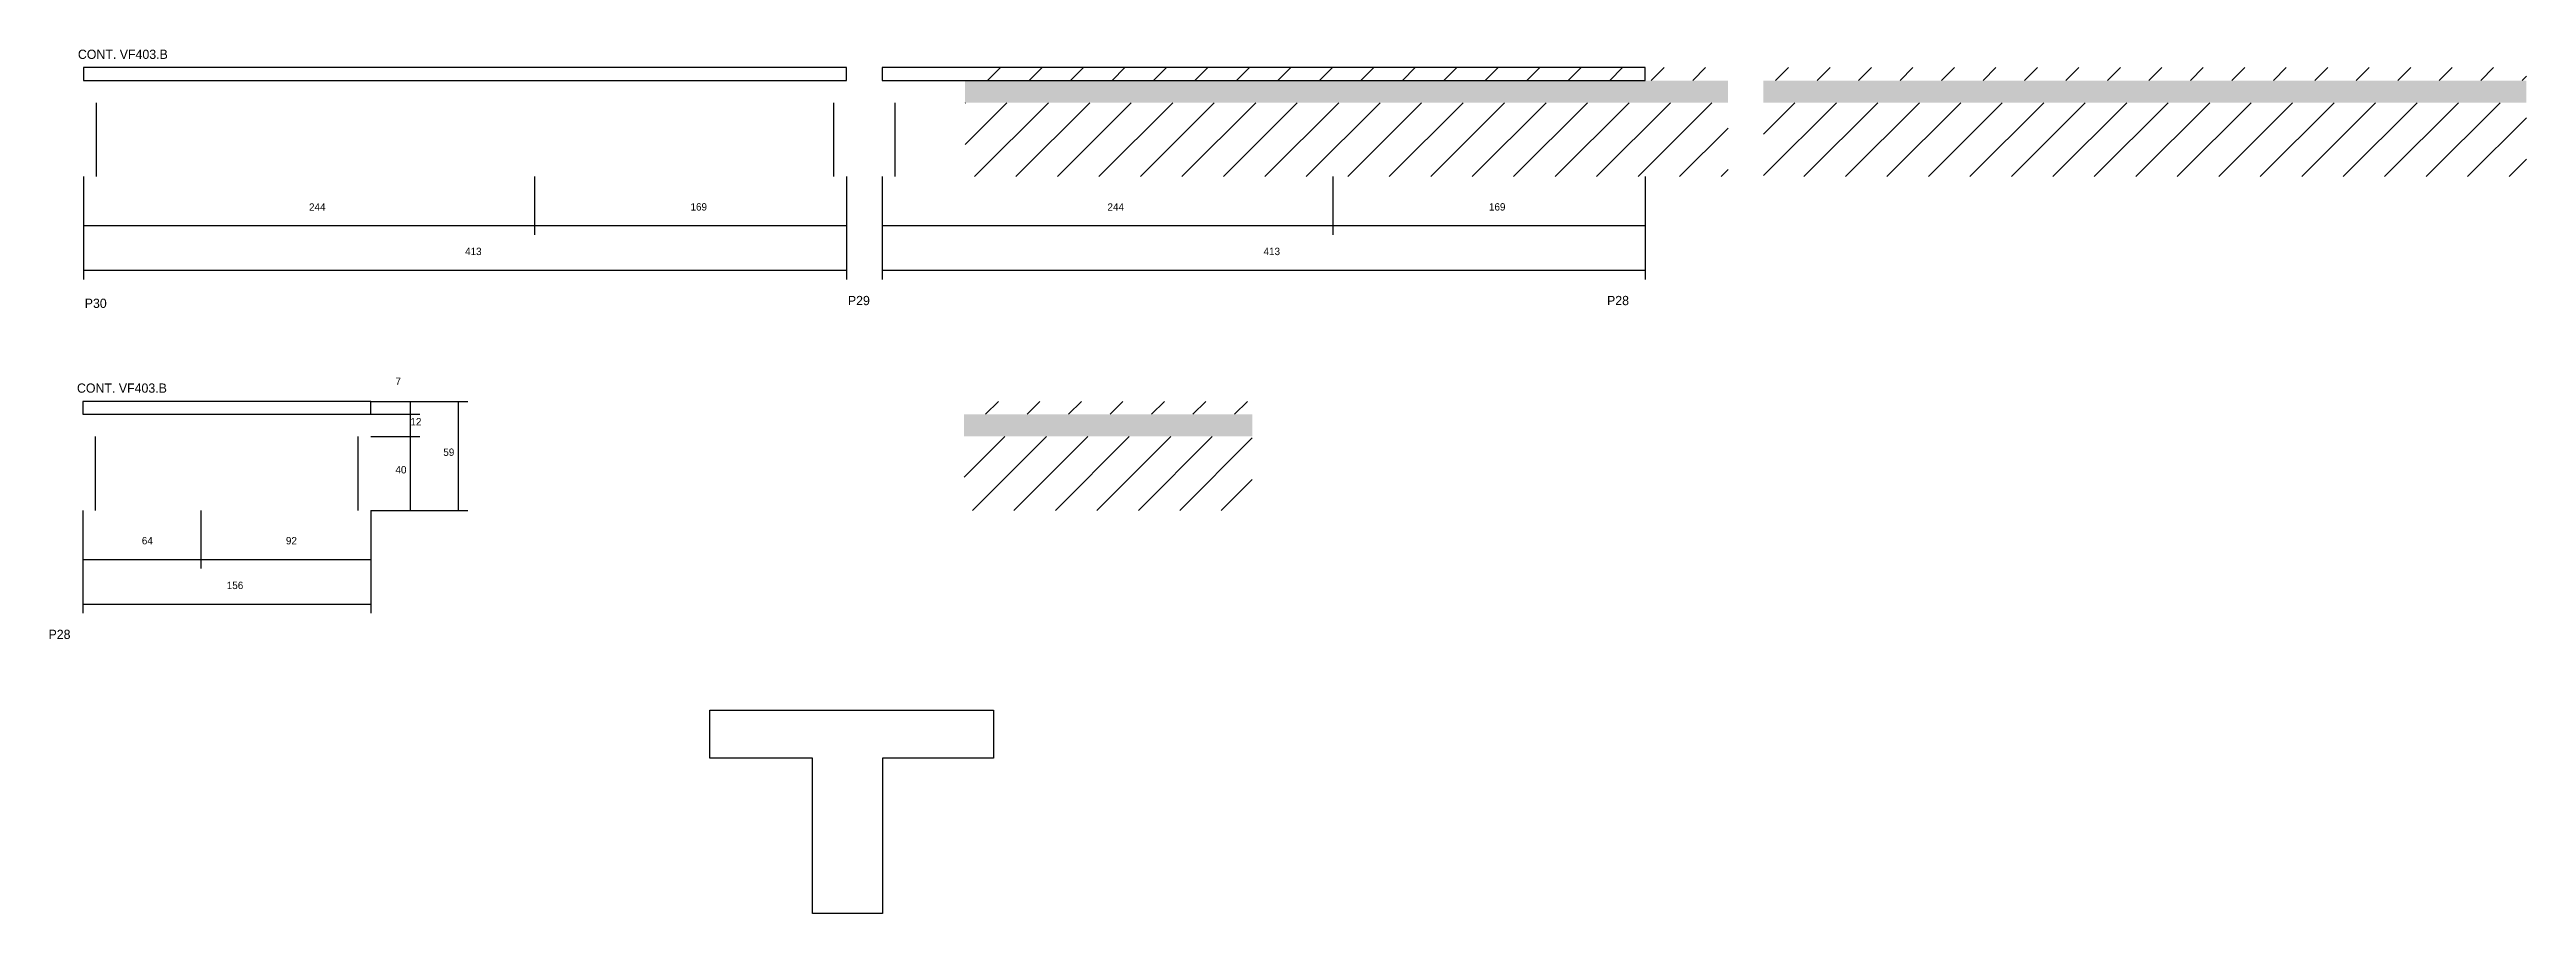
# Model space of a CAD drawing. Header units: metres. Extents: x -132 to 34800, y -36000 to 1848.
# Drawn here: x 20587 to 21927, y -4501 to -4034 of the extents above; entities that cross this region are included whole.
import ezdxf

# ---------------------------------------------------------------- set-up
doc = ezdxf.new("R2010")
doc.units = ezdxf.units.M
for name, color, linetype in [('CONCRETO', 251, 'Continuous'), ('COTA', 4, 'Continuous'), ('NOMENCLATURA', 7, 'Continuous'), ('Painéis', 200, 'Continuous'), ('REAPROVEITAMENTO', 251, 'Continuous'), ('SARR_2.2x7', 40, 'Continuous'), ('Texto Seção', 7, 'Continuous')]:
    doc.layers.add(name, color=color, linetype=linetype)

msp = doc.modelspace()

# ---------------------------------------------------------------- texts
at = {"layer": 'COTA'}
for s, p in [('244', (20727, -4120.9)), ('169', (20933.5, -4120.8)), ('244', (21159.2, -4120.9)), ('169', (21365.7, -4120.8)), ('413', (20811.5, -4144.9)), ('413', (21243.7, -4144.9)), ('7', (20773.8, -4215.2)), ('12', (20781.9, -4237.1)), ('59', (20799.7, -4253.6)), ('40', (20773.8, -4263.1)), ('64', (20636.5, -4301.5)), ('92', (20714.5, -4301.5)), ('156', (20682.5, -4325.7))]:
    msp.add_text(s, height=4, dxfattribs=at).set_placement(p)
at = {"layer": 'NOMENCLATURA'}
for s, p in [('P30', (20605.6, -4173.5)), ('P29', (21018.7, -4172)), ('P28', (21429.6, -4172)), ('P28', (20586, -4352.7))]:
    msp.add_text(s, height=5, dxfattribs=at).set_placement(p)
at = {"layer": 'Texto Seção'}
for p in [(20601.9, -4038.7), (20601.4, -4219.4)]:
    msp.add_text('CONT. VF403.B', height=5, dxfattribs=at).set_placement(p)

# ---------------------------------------------------------------- hatches: boundary and pattern name
at = {"layer": 'COTA'}
h = msp.add_hatch(dxfattribs=at)
h.set_pattern_fill('AR-CONC', scale=0.03)
h.paths.add_polyline_path([(21495.1, -4062.4), (21495.1, -4050.4), (21495.1, -4050.4), (21082.1, -4050.4), (21082.1, -4050.4), (21082.1, -4062.4), (21082.1, -4062.4), (21495.1, -4062.4)])
h = msp.add_hatch(dxfattribs=at)
h.set_pattern_fill('AR-CONC', scale=0.03)
h.paths.add_polyline_path([(21927.3, -4062.4), (21927.3, -4050.4), (21927.3, -4050.4), (21514.3, -4050.4), (21514.3, -4050.4), (21514.3, -4062.4), (21514.3, -4062.4), (21927.3, -4062.4)])
h = msp.add_hatch(dxfattribs=at)
h.set_pattern_fill('AR-CONC', scale=0.03)
h.paths.add_polyline_path([(21237.6, -4243.1), (21237.6, -4231.1), (21237.6, -4231.1), (21081.6, -4231.1), (21081.6, -4231.1), (21081.6, -4243.1), (21081.6, -4243.1), (21237.6, -4243.1)])
at = {"layer": 'REAPROVEITAMENTO'}
h = msp.add_hatch(dxfattribs=at)
h.set_pattern_fill('ANSI31', scale=5)
h.paths.add_polyline_path([(21495.1, -4050.4), (21495.1, -4043.4), (21495.1, -4043.4), (21082.1, -4043.4), (21082.1, -4043.4), (21082.1, -4050.4), (21082.1, -4050.4), (21495.1, -4050.4)])
h = msp.add_hatch(dxfattribs=at)
h.set_pattern_fill('ANSI31', scale=5)
h.paths.add_polyline_path([(21927.3, -4050.4), (21927.3, -4043.4), (21927.3, -4043.4), (21514.3, -4043.4), (21514.3, -4043.4), (21514.3, -4050.4), (21514.3, -4050.4), (21927.3, -4050.4)])
h = msp.add_hatch(dxfattribs=at)
h.set_pattern_fill('ANSI31', scale=5)
h.paths.add_polyline_path([(21495.1, -4102.4), (21495.1, -4062.4), (21495.1, -4062.4), (21082.1, -4062.4), (21082.1, -4062.4), (21082.1, -4102.4), (21082.1, -4102.4), (21495.1, -4102.4)])
h = msp.add_hatch(dxfattribs=at)
h.set_pattern_fill('ANSI31', scale=5)
h.paths.add_polyline_path([(21927.3, -4102.4), (21927.3, -4062.4), (21927.3, -4062.4), (21514.3, -4062.4), (21514.3, -4062.4), (21514.3, -4102.4), (21514.3, -4102.4), (21927.3, -4102.4)])
h = msp.add_hatch(dxfattribs=at)
h.set_pattern_fill('ANSI31', scale=5)
h.paths.add_polyline_path([(21237.6, -4231.1), (21237.6, -4224.1), (21237.6, -4224.1), (21081.6, -4224.1), (21081.6, -4224.1), (21081.6, -4231.1), (21081.6, -4231.1), (21237.6, -4231.1)])
h = msp.add_hatch(dxfattribs=at)
h.set_pattern_fill('ANSI31', scale=5)
h.paths.add_polyline_path([(21237.6, -4283.1), (21237.6, -4243.1), (21237.6, -4243.1), (21081.6, -4243.1), (21081.6, -4243.1), (21081.6, -4283.1), (21081.6, -4283.1), (21237.6, -4283.1)])

# ---------------------------------------------------------------- linework, layer by layer
at = {"layer": 'CONCRETO'}
msp.add_lwpolyline([(20943.9, -4417.3), (20943.9, -4391.3), (21097.5, -4391.3), (21097.5, -4417.3), (21037.5, -4417.3), (21037.5, -4501.3), (20999.5, -4501.3), (20999.5, -4417.3)], close=True, dxfattribs=at)
at = {"layer": 'COTA'}
for p, q in [((20605, -4102.4), (20605, -4133.9)), ((20605, -4102.4), (20605, -4158.1)), ((20849, -4102.4), (20849, -4133.9)), ((20849, -4102.4), (20849, -4133.9)), ((21018, -4102.4), (21018, -4133.9)), ((21018, -4102.4), (21018, -4158.1)), ((21037.2, -4102.4), (21037.2, -4133.9)), ((21037.2, -4102.4), (21037.2, -4158.1)), ((21281.2, -4102.4), (21281.2, -4133.9)), ((21281.2, -4102.4), (21281.2, -4133.9)), ((21450.2, -4102.4), (21450.2, -4133.9)), ((21450.2, -4102.4), (21450.2, -4158.1)), ((20605, -4128.9), (20849, -4128.9)), ((20849, -4128.9), (21018, -4128.9)), ((21037.2, -4128.9), (21281.2, -4128.9)), ((21281.2, -4128.9), (21450.2, -4128.9)), ((20605, -4153.1), (21018, -4153.1)), ((21037.2, -4153.1), (21450.2, -4153.1)), ((20760.5, -4224.1), (20786.9, -4224.1)), ((20760.5, -4224.1), (20812.9, -4224.1)), ((20760.5, -4231.1), (20786.9, -4231.1)), ((20760.5, -4231.1), (20786.9, -4231.1)), ((20781.9, -4231.1), (20781.9, -4224.1)), ((20781.9, -4243.1), (20781.9, -4231.1)), ((20807.9, -4283.1), (20807.9, -4224.1)), ((20760.5, -4243.1), (20786.9, -4243.1)), ((20760.5, -4243.1), (20786.9, -4243.1)), ((20781.9, -4283.1), (20781.9, -4243.1)), ((20604.5, -4283.1), (20604.5, -4314.6)), ((20604.5, -4283.1), (20604.5, -4338.8)), ((20668.5, -4283.1), (20668.5, -4314.6)), ((20668.5, -4283.1), (20668.5, -4314.6)), ((20760.5, -4283.1), (20760.5, -4314.6)), ((20760.5, -4283.1), (20760.5, -4338.8)), ((20760.5, -4283.1), (20786.9, -4283.1)), ((20760.5, -4283.1), (20812.9, -4283.1)), ((20604.5, -4309.6), (20668.5, -4309.6)), ((20668.5, -4309.6), (20760.5, -4309.6)), ((20604.5, -4333.8), (20760.5, -4333.8))]:
    msp.add_line(p, q, dxfattribs=at)
at = {"layer": 'Painéis'}
for points in [[(20605, -4050.4), (21018, -4050.4), (21018, -4043.4), (20605, -4043.4)], [(21037.2, -4050.4), (21450.2, -4050.4), (21450.2, -4043.4), (21037.2, -4043.4)], [(20604.5, -4231.1), (20760.5, -4231.1), (20760.5, -4224.1), (20604.5, -4224.1)]]:
    msp.add_lwpolyline(points, close=True, dxfattribs=at)
at = {"layer": 'SARR_2.2x7'}
for p, q in [((20612, -4102.4), (20612, -4062.4)), ((21011, -4102.4), (21011, -4062.4)), ((21044.2, -4102.4), (21044.2, -4062.4)), ((20611.5, -4283.1), (20611.5, -4243.1)), ((20753.6, -4283.1), (20753.6, -4243.1))]:
    msp.add_line(p, q, dxfattribs=at)

msp.set_redraw_order([(e.dxf.handle, doc.entitydb.next_handle()) for e in msp.query("TEXT MTEXT ATTDEF DIMENSION ARC_DIMENSION")])  # texts and dimensions are drawn at this point

doc.saveas('drawing.dxf')
